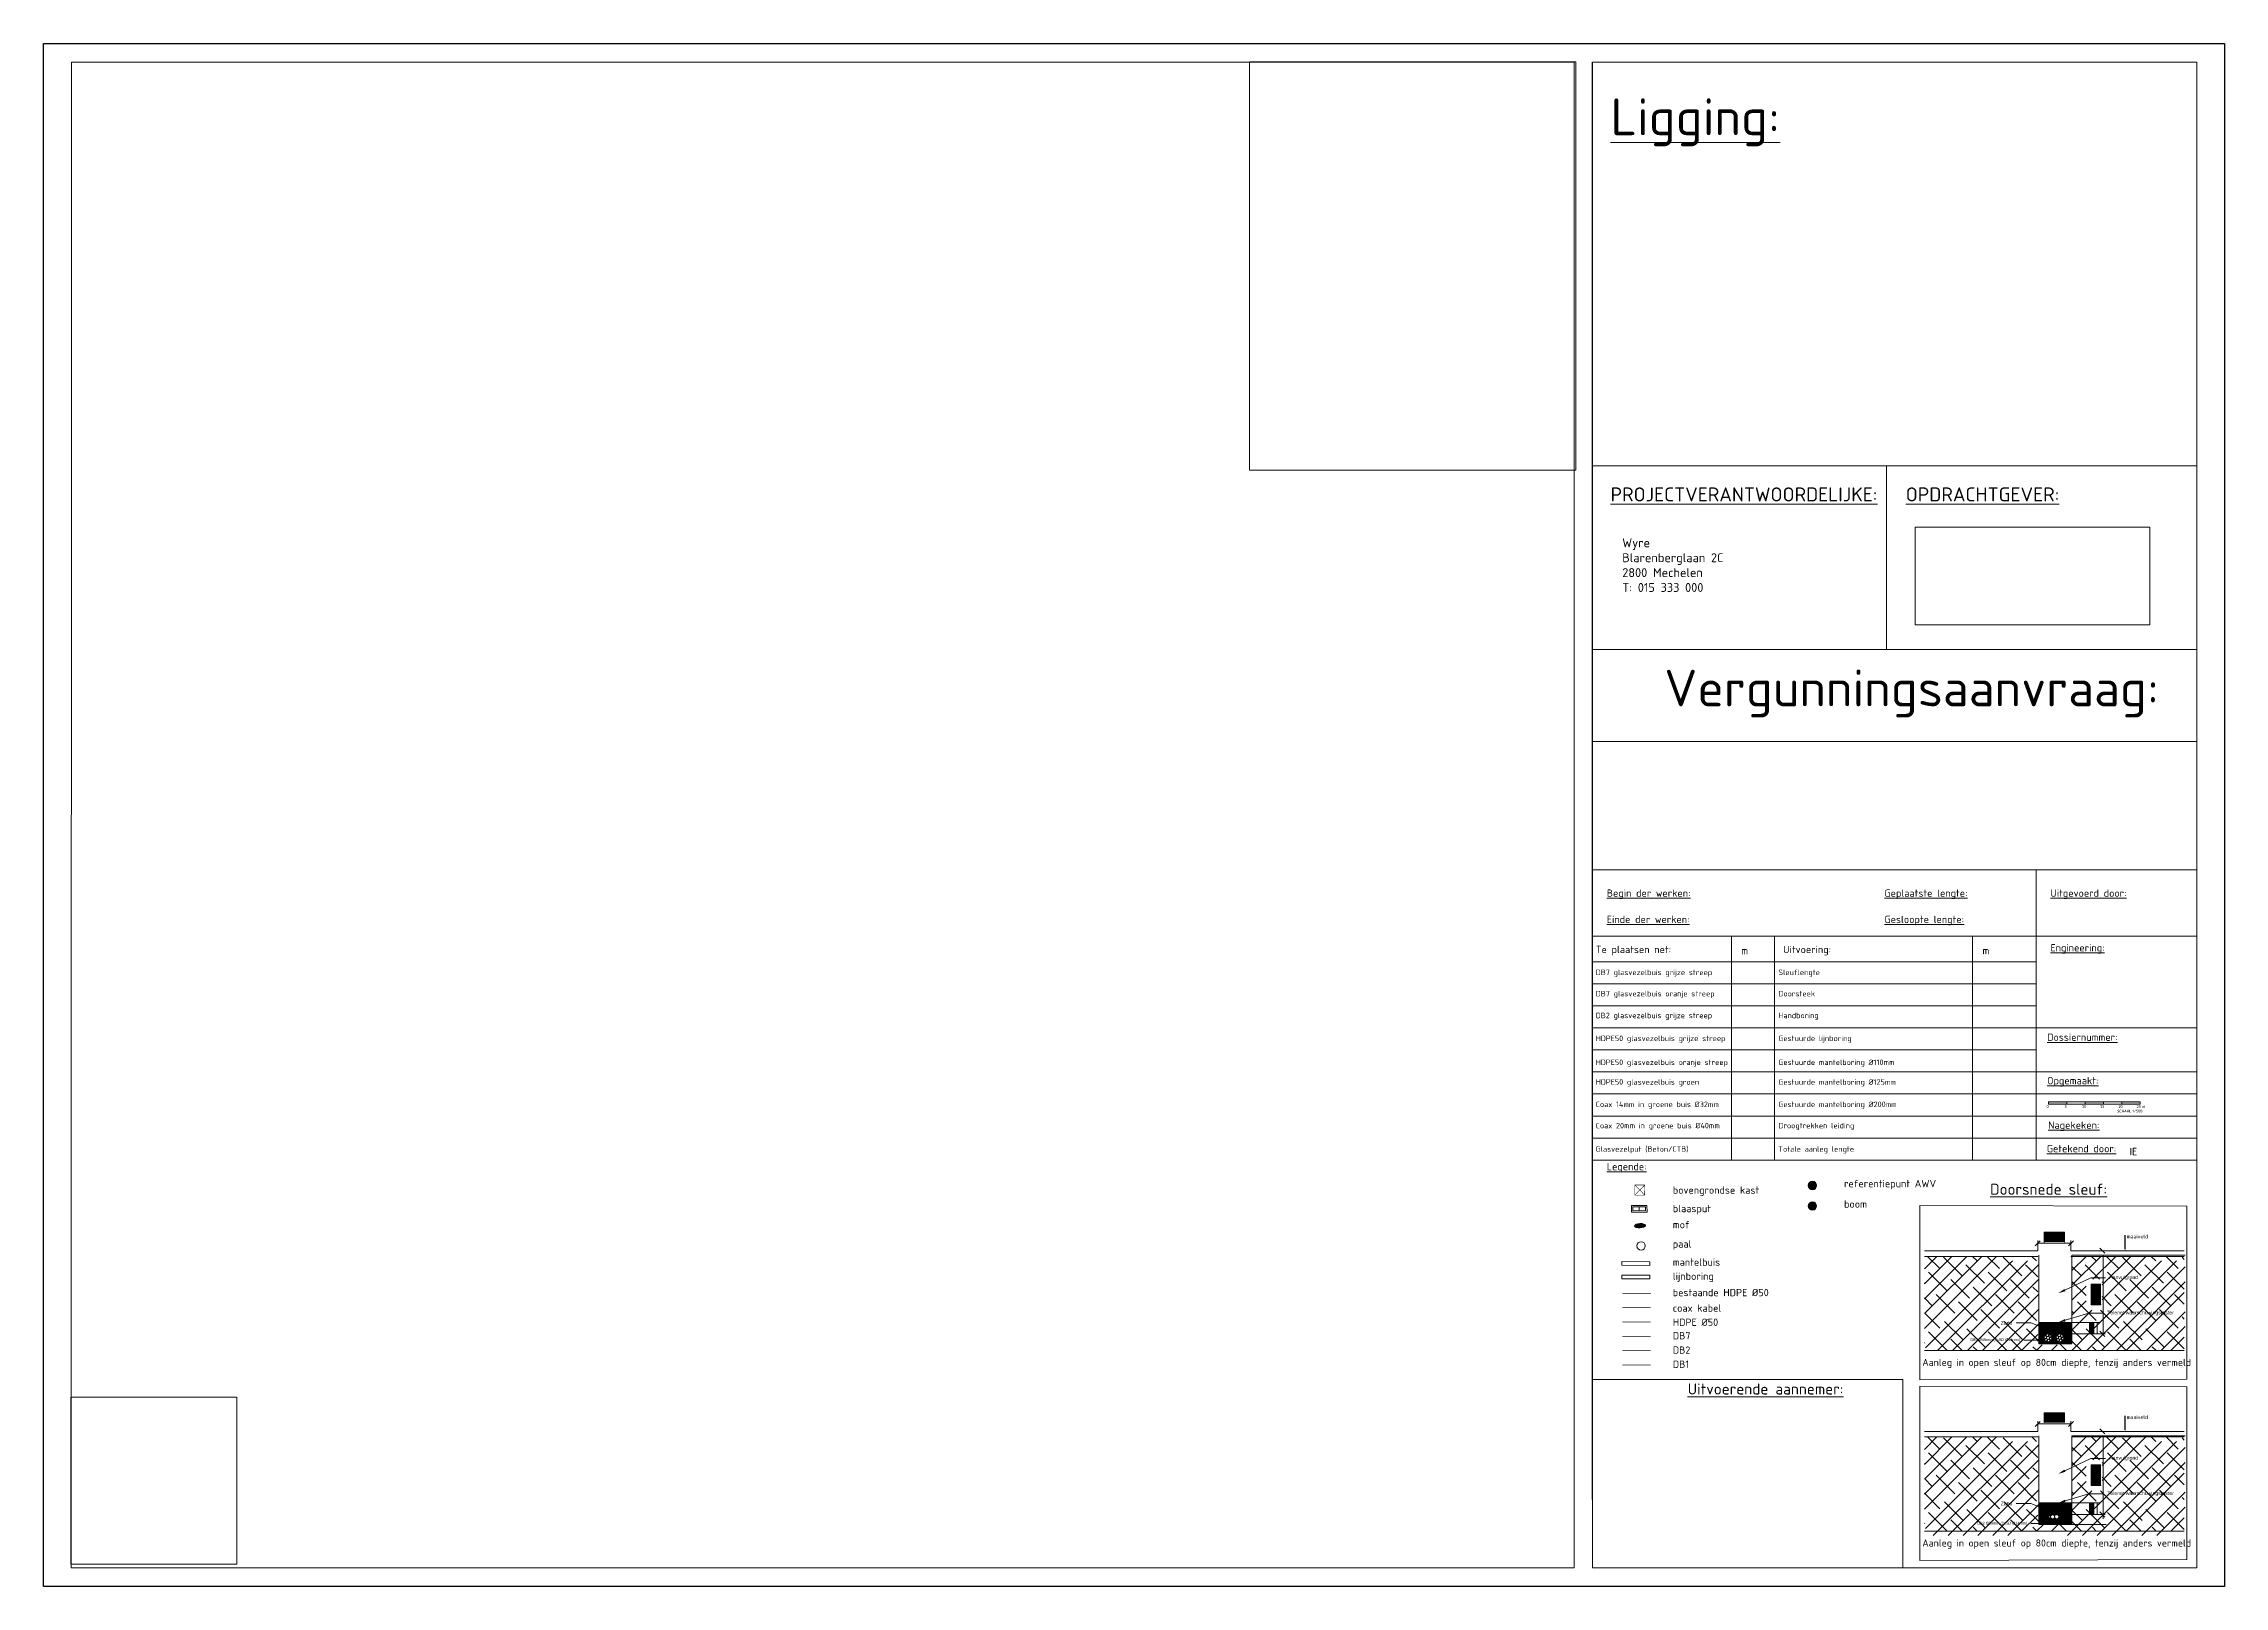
# Model space of a CAD drawing. Extents: x 30 to 267, y 21 to 189.
# Drawn here: x 265.3544 to 265.7074, y 92.4473 to 92.6968 of the extents above; entities that cross this region are included whole.
import ezdxf
from ezdxf import colors
from ezdxf.entities.mleader import LeaderData, LeaderLine
from ezdxf.enums import TextEntityAlignment as Align
from ezdxf.math import Vec2, Vec3

# ---------------------------------------------------------------- set-up
doc = ezdxf.new("R2010")
doc.units = 0
doc.header["$LTSCALE"] = 0.1
doc.header["$XCLIPFRAME"] = 2
for name, pattern in [('DASH', [9.502999999999998, 7.309999999999999, -2.193]), ('DASHED', [19.049999999999997, 12.7, -6.349999999999999]), ('JIS_09_15', [18.9, 15, -0.9, 0.6, -0.9, 0.6, -0.9])]:
    doc.linetypes.add(name, pattern=pattern)
doc.layers.get('0').update_dxf_attribs({"color": 18, "true_color": 0x050505})
doc.layers.add('Layout A0_UND', color=7, linetype='Continuous', lineweight=18)
doc.layers.add('Layout Scale', color=7, linetype='Continuous', lineweight=18)
doc.layers.add('PDDucts BO', color=30, linetype='Continuous')
doc.styles.add('CofelyFabricom-networks', font='calibri.ttf')
doc.styles.add('Fabricom-ISO', font='isocpeur.ttf')
doc.styles.add('ISOCPEUR$001H0', font='isocpeur.ttf')
doc.styles.get("Standard").update_dxf_attribs({"font": 'arial.ttf'})
picture_1 = doc.add_image_def('image1.png', size_in_pixel=(2810, 1172))
picture_2 = doc.add_image_def('image2.png', size_in_pixel=(655, 820))
picture_3 = doc.add_image_def('image3.png', size_in_pixel=(374, 376))
pattern_1 = [(49.99999999999999, (0, 0), (0.9291418118796198, -0.0812893362484057), [0.097155, -1.068704999999999]), (355, (0, 0), (-0.1797414492673436, 0.9743899107190788), [0.077724, -0.8549669792669998]), (100.4514446999999, (0.0774282357, -0.00677409285), (0.7494003601608014, 0.8931005347521948), [0.08256904488, -0.9082602474599996]), (46.1842, (0, 0.2590799999999997), (1.382503108549862, -0.2144158724569084), [0.1457325, -1.603057499999999]), (96.63555760999992, (0.1152084899999999, 0.24121215), (1.210761083662664, 1.261873235448379), [0.1238536180139999, -1.362391601615999]), (351.18415117, (0, 0.2590799999999997), (1.210761083731382, 1.261873235386215), [0.1165858320569999, -1.282444632791999]), (21, (0.1295399999999999, 0.19431), (0.7732333954725755, -0.5215525107541467), [0.097155, -1.068704999999999]), (326, (0.1295399999999999, 0.19431), (0.3151903445729999, 0.9393586272238279), [0.077724, -0.8549639999999993]), (71.45144499999999, (0.1939761162599999, 0.1508472905099998), (1.088423738321451, 0.4178061213181166), [0.08256904488, -0.9082586817599995]), (37.50000000000002, (0, 0), (0.0157518765780183, 0.4312306982530806), [0, -0.8446007999999997, 0, -0.8679179999999997, 0, -0.8582024999999998]), (7.500000000000002, (0, 0), (0.3407802788025593, 0.5109209315724095), [0, -0.4948427999999997, 0, -0.8251697999999992, 0, -0.3270884999999998]), (327.5, (-0.2888741999999999, 0), (0.6915120353510438, -0.0292165943626346), [0, -0.3238499999999998, 0, -1.010411999999999, 0, -1.340738999999999]), (317.5, (-0.4184141999999999, 0), (0.7554588250686918, 0.1296751042699984), [0, -0.4210049999999998, 0, -0.6710171999999998, 0, -0.9521189999999997])]

# ---------------------------------------------------------------- blocks, each defined once
blk = doc.blocks.new('putje')
at = {"color": 1, "lineweight": 5, "ltscale": 0.3}
blk.add_line((1.088219714496517, 0.732186952023767), (1.088219714496517, 0.2000000000116415), dxfattribs=at)
for points in [[(0, 0.9321869520354084), (2.176439429022138, 0.9321869520354084), (2.176439429022138, 0), (0, 0)], [(0.2000000000116415, 0.732186952023767), (1.976439429010497, 0.732186952023767), (1.976439429010497, 0.2000000000116415), (0.2000000000116415, 0.2000000000116415)]]:
    blk.add_lwpolyline(points, close=True, dxfattribs=at)
blk = doc.blocks.new('BYON_LAYOUT_A0_SYN1_10')
at = {"lineweight": 5, "ltscale": 0.3, "true_color": 0x000000}
h = blk.add_hatch(color=18, dxfattribs=at)
h.dxf.hatch_style = 1
h.paths.add_polyline_path([(961.2540120896706, 218.2547377692991, 1), (965.8469362864959, 218.2547377692991, 1)])
at = {"lineweight": 5, "ltscale": 0.3, "true_color": 0x139b48}
h = blk.add_hatch(color=114, dxfattribs=at)
h.dxf.hatch_style = 1
h.paths.add_polyline_path([(965.8469362864959, 207.1103810845125, 1), (961.2540120896706, 207.1103810845125, 1)])
at = {"lineweight": 5, "ltscale": 0.3}
h = blk.add_hatch(color=1, dxfattribs=at)
h.dxf.hatch_style = 1
edge = h.paths.add_edge_path()
edge.add_ellipse((869.6852458508351, 196.3804745301875), major_axis=(2.968140387670431, 0.1138909366964164), ratio=0.3954798108012664, start_angle=0, end_angle=360)
at = {"true_color": 0xffffff}
h = blk.add_hatch(color=7, dxfattribs=at)
h.paths.add_polyline_path([(1089.737956645933, 192.8639797813912), (1089.737956645933, 187.4838508163969), (1100.971192946471, 192.8639797813912)])
h.paths.add_polyline_path([(1089.737956645933, 187.4838508163969), (1100.971192946471, 192.8639797813912), (1100.971192946471, 187.4838508163969)])
h = blk.add_hatch(color=7, dxfattribs=at)
h.paths.add_polyline_path([(1115.397033248214, 153.3111635442346), (1120.777162213208, 153.3111635442346), (1115.397033248214, 164.5443998447723)])
h.paths.add_polyline_path([(1120.777162213208, 153.3111635442346), (1115.397033248214, 164.5443998447723), (1120.777162213208, 164.5443998447723)])
at = {"lineweight": 5, "ltscale": 0.3, "true_color": 0x000000}
h = blk.add_hatch(dxfattribs=at)
h.set_pattern_fill('AR-CONC', color=18, scale=0.0051)
h.set_pattern_definition(pattern_1)
h.paths.add_polyline_path([(1086.869242832521, 143.7466235214333), (1086.869242832521, 134.1284873947784), (1089.850250772786, 134.42283704954, -0.0981374662994852), (1089.681610711443, 135.2737653523039, -1), (1094.143886405254, 135.2737653523039, -0.8212656077928203), (1089.850250772786, 134.42283704954), (1086.869242832521, 134.1284873947784), (1086.869242832521, 132.1127164536109), (1104.960665506019, 132.1127164536109), (1104.960665506019, 143.7466235214333)])
h.paths.add_polyline_path([(1100.667232131524, 135.2737653523039, -1), (1096.204956437713, 135.2737653523039, -1)], flags=16)
h.paths.add_polyline_path([(1098.77078319301, 136.7253978047888, -0.0707385178279653), (1098.799768208176, 136.5237291497481, -0.8769764629927826), (1100.222415645495, 136.3364340614389, -0.3566832618510573), (1099.700431648796, 135.5837963945321, -0.4931454260313617), (1100.611379388845, 134.8848016089537, -0.7484509049005544), (1099.336757725239, 134.3338325970881, -0.1989123673796369), (1099.54871067971, 133.8221328998191, -1), (1098.10140537623, 133.8221328998191, -0.0707385178281764), (1098.072420361062, 134.0238015548602, -0.8769764629928593), (1096.649772923744, 134.2110966431693, -0.3566832618512811), (1097.171756920444, 134.9637343100758, -0.4931454260309484), (1096.260809180395, 135.6627290956544, -0.7484509048999759), (1097.535430844001, 136.2136981075197, -0.1989123673796369), (1097.323477889529, 136.7253978047888, -1)], flags=0)
at = {"true_color": 0xffffff}
h = blk.add_hatch(color=7, dxfattribs=at)
h.paths.add_polyline_path([(1114.309837233196, 137.6716386106767), (1117.139411513429, 137.6716386106767), (1114.309837233196, 143.5795409540214)])
h.paths.add_polyline_path([(1117.139411513429, 137.6716386106767), (1114.309837233196, 143.5795409540214), (1117.139411513429, 143.5795409540214)])
h = blk.add_hatch(color=7, dxfattribs=at)
h.paths.add_polyline_path([(1089.737956645933, 94.5230216781427), (1089.737956645933, 89.1428927131484), (1100.971192946471, 94.5230216781427)])
h.paths.add_polyline_path([(1089.737956645933, 89.1428927131484), (1100.971192946471, 94.5230216781427), (1100.971192946471, 89.1428927131484)])
h = blk.add_hatch(color=7, dxfattribs=at)
h.paths.add_polyline_path([(1115.397033248214, 54.97020544098597), (1120.777162213208, 54.97020544098597), (1115.397033248214, 66.20344174152382)])
h.paths.add_polyline_path([(1120.777162213208, 54.97020544098597), (1115.397033248214, 66.20344174152382), (1120.777162213208, 66.20344174152382)])
at = {"lineweight": 5, "ltscale": 0.3, "true_color": 0x000000}
h = blk.add_hatch(dxfattribs=at)
h.set_pattern_fill('AR-CONC', color=18, scale=0.0051)
h.set_pattern_definition(pattern_1)
h.paths.add_polyline_path([(1104.960665506019, 45.40566541818489), (1086.869242832521, 45.40566541818489), (1086.869242832521, 33.77175835036233), (1104.960665506019, 33.77175835036233)])
edge = h.paths.add_edge_path(flags=16)
edge.add_ellipse((1095.410539425727, 37.84549497575626), major_axis=(-3.047100780263614, 0), ratio=0.4354024522242779, start_angle=0, end_angle=360)
edge.add_line((1095.691690415842, 39.16655059471283), (1104.400286132949, 39.18455232391449))
edge.add_line((1104.400286132948, 39.18455232391448), (1095.354574796201, 39.18455232391448))
h.paths.add_polyline_path([(1097.828696290944, 37.87361641956521, -1.003006980682389), (1095.53687626948, 37.86584778339988, -1.003385283029432), (1093.251940016356, 37.85812567615149, -1.003006980682388), (1095.543760037821, 37.86589431231682, -1.003385283029381)], flags=0)
at = {"true_color": 0xffffff}
h = blk.add_hatch(color=7, dxfattribs=at)
h.paths.add_polyline_path([(1114.309837233196, 39.33068050742831), (1117.139411513429, 39.33068050742831), (1114.309837233196, 45.23858285077305)])
h.paths.add_polyline_path([(1117.139411513429, 39.33068050742831), (1114.309837233196, 45.23858285077305), (1117.139411513429, 45.23858285077305)])
at = {"layer": 'Layout Scale'}
h = blk.add_hatch(color=256, dxfattribs=at)
h.paths.add_polyline_path([(1102.166385990805, 263.8771360758355), (1092.166385990804, 263.8771360758355), (1092.166385990804, 262.6271360758356), (1102.166385990805, 262.6271360758356)])
h.paths.add_polyline_path([(1122.166385990806, 263.8771360758355), (1112.166385990805, 263.8771360758355), (1112.166385990805, 262.6271360758356), (1122.166385990806, 262.6271360758356)])
h.paths.add_polyline_path([(1142.166385990803, 262.6271360758356), (1142.166385990803, 263.8771360758355), (1132.166385990806, 263.8771360758355), (1132.166385990806, 262.6271360758356)])
at = {"color": 18, "true_color": 0x000000}
blk.add_line((843.8544889052804, 47.23645796527547), (843.8544889052806, 829.9999999999993), dxfattribs=at)
at = {"color": 18, "lineweight": 5, "ltscale": 0.3, "true_color": 0x000000}
for p, q in [((1172.999999999996, 829.9999999999993), (843.8544889052806, 829.9999999999993)), ((843.8544889052804, 610.090956948782), (1172.999999999996, 610.090956948782)), ((1003.854488905281, 510.0909569487811), (1003.854488905281, 610.090956948782)), ((843.8544889052804, 510.0909569487811), (1172.999999999996, 510.0909569487812)), ((843.8544889052804, 460.0909569487812), (1172.999999999996, 460.0909569487814)), ((843.8544889052804, 390.0909569487816), (1172.999999999996, 390.0909569487818)), ((1085.511100520176, 390.0909569487818), (1085.511100520176, 232.0909569487817)), ((843.8544889052804, 354.0910408125164), (1172.999999999996, 354.0910408125165)), ((919.468687184592, 354.0910408125164), (919.468687184592, 232.0909569487817)), ((942.9611718971461, 354.0910408125164), (942.9611718971461, 232.0909569487817)), ((1050.853749087419, 354.0910408125164), (1050.853749087419, 232.0909569487817)), ((843.8544889052804, 340.0909569487811), (1085.511100520176, 340.0909569487812)), ((843.8544889052804, 328.0909569487816), (1085.511100520176, 328.0909569487817)), ((843.8544889052804, 316.0909569487817), (1085.511100520176, 316.0909569487817)), ((843.8544889052804, 304.0909569487815), (1172.999999999996, 304.0909569487816)), ((843.8544889052804, 292.0909569487812), (1085.511100520176, 292.0909569487812)), ((843.8544889052804, 280.0909569487816), (1085.511100520176, 280.0909569487817)), ((1085.507250879823, 280.0909569487817), (1172.999999999996, 280.0909569487818)), ((843.8544889052804, 268.0909569487816), (1085.511100520176, 268.0909569487817)), ((1085.50340123947, 268.0909569487817), (1172.999999999996, 268.0909569487818)), ((843.8544889052804, 256.0909569487817), (1085.511100520176, 256.0909569487817)), ((1085.499551599117, 256.0909569487817), (1172.999999999996, 256.0909569487817)), ((843.8544889052804, 244.0909569487819), (1172.999999999996, 244.090956948782)), ((843.8544889052804, 232.0909569487816), (1172.999999999996, 232.0909569487817)), ((1086.869242832521, 143.7466235214333), (1119.9710095203, 143.7466235214333)), ((1118.7210095203, 137.8255104271632), (1118.7210095203, 143.4466235214333)), ((1105.585665506019, 137.5255104271632), (1119.9710095203, 137.5255104271632)), ((843.8544889052806, 112.6529083984451), (1012.899270550849, 112.6529083984451)), ((1105.585665506019, 81.95642985003757), (1133.674254587977, 81.95642985003757)), ((1086.869242832521, 45.40566541818489), (1119.9710095203, 45.40566541818489)), ((1105.585665506019, 39.18455232391479), (1119.9710095203, 39.18455232391479)), ((1118.7210095203, 39.4845523239148), (1118.7210095203, 45.1056654181849))]:
    blk.add_line(p, q, dxfattribs=at)
at = {"color": 18, "linetype": 'Continuous', "true_color": 0x000000}
for p, q in [((1133.970891581927, 183.5353946579138), (1133.970891581927, 191.1928265637638)), ((1133.970891581927, 85.19443655466544), (1133.970891581927, 92.85186846051543))]:
    blk.add_line(p, q, dxfattribs=at)
at = {"color": 18, "linetype": 'Continuous', "lineweight": 15, "true_color": 0x000000}
for p, q in [((1024.585186102814, 182.6949448145885), (1086.308863459451, 182.6949448145885)), ((1024.585186102814, 179.679707702339), (1086.308863459451, 179.679707702339)), ((1166.064841193269, 182.6949448145885), (1104.400286132948, 182.6949448145885)), ((1166.064841193269, 179.679707702339), (1104.400286132948, 179.679707702339)), ((1024.585186102814, 84.35398671134008), (1086.308863459451, 84.35398671134008)), ((1166.064841193269, 84.35398671134008), (1104.400286132948, 84.35398671134008)), ((1024.585186102814, 81.33874959909053), (1086.308863459451, 81.33874959909053)), ((1166.064841193269, 81.33874959909053), (1104.960665506019, 81.33874959909053))]:
    blk.add_line(p, q, dxfattribs=at)
at = {"color": 18, "linetype": 'Continuous', "lineweight": -2, "true_color": 0x000000}
for p, q in [((1024.585186102814, 172.8806436256978), (1031.443372475774, 179.679707702339)), ((1024.585186102814, 164.7808890300469), (1039.543127071425, 179.679707702339)), ((1024.585186102814, 156.6220121380773), (1047.642881667076, 179.679707702339)), ((1024.585186102814, 148.5222575424264), (1055.801758559044, 179.679707702339)), ((1024.585186102814, 140.4225029467756), (1063.901513154696, 179.679707702339)), ((1032.92142988374, 173.1171328109722), (1026.358854992373, 179.679707702339)), ((1045.100622925376, 169.0376943649875), (1034.990710254892, 179.20672933179)), ((1053.259499817343, 177.196571256957), (1050.717241075645, 179.679707702339)), ((1065.43869285898, 173.1171328109722), (1058.816995671294, 179.679707702339)), ((1077.617885900616, 169.0376943649875), (1067.448850933812, 179.20672933179)), ((1085.717640496265, 177.196571256957), (1083.175381754564, 179.679707702339)), ((1104.400286132948, 179.5614631097018), (1104.518530725586, 179.679707702339)), ((1104.960665506019, 172.0220878871215), (1112.618285321238, 179.679707702339)), ((1104.960665506019, 163.9203102612429), (1120.777162213208, 179.679707702339)), ((1118.234903471508, 177.196571256957), (1115.692644729805, 179.679707702339)), ((1116.402112285629, 167.2640254754288), (1128.876916808857, 179.679707702339)), ((1121.427507472714, 164.1305437705421), (1136.976671404509, 179.679707702339)), ((1121.427507472714, 155.9716668785725), (1145.13554829648, 179.679707702339)), ((1130.414096513144, 173.1171328109722), (1123.792399325458, 179.679707702339)), ((1142.593289554779, 169.0376943649875), (1132.424254587977, 179.20672933179)), ((1150.693044150431, 177.196571256957), (1148.15078540873, 179.679707702339)), ((1162.872237192064, 173.1171328109722), (1156.309662300699, 179.679707702339)), ((1166.064841193269, 178.0242834054177), (1164.941517563218, 179.20672933179)), ((1025.145565475884, 129.8660691935036), (1072.561647123417, 177.2821508410364)), ((1037.000868329725, 160.9379397693366), (1026.831833362921, 171.1069747361392)), ((1031.802693020295, 128.420676794096), (1080.720524015385, 177.2821508410364)), ((1049.18006137136, 156.8585013233518), (1039.011026404558, 167.0275362901544)), ((1039.902557036195, 128.420676794096), (1086.869242832521, 175.3311150625219)), ((1057.27981596701, 165.0173782153213), (1047.169903296527, 175.1272908858053)), ((1048.058559159747, 128.420676794096), (1086.869242832521, 167.231360466871)), ((1069.459009008647, 160.9379397693366), (1059.349096338163, 171.1069747361392)), ((1081.6973243466, 156.8585013233518), (1071.528289379797, 167.0275362901544)), ((1086.308863459451, 168.5055936981199), (1079.628043975448, 175.1272908858053)), ((1104.877851270109, 128.420676794096), (1153.795682265198, 177.2821508410364)), ((1110.076026579536, 169.0376943649875), (1104.960665506019, 174.2063404496869)), ((1120.008572361067, 167.2640254754288), (1112.14530695069, 175.1272908858053)), ((1113.033962813908, 128.420676794096), (1161.89543686085, 177.2821508410364)), ((1121.133717409559, 128.420676794096), (1166.625220566338, 173.912179950875)), ((1134.434412662808, 160.9379397693366), (1124.324499992323, 171.1069747361392)), ((1146.613605704446, 156.8585013233518), (1136.503693033961, 167.0275362901544)), ((1154.772482596415, 165.0173782153213), (1144.603447629613, 175.1272908858053)), ((1166.064841193269, 161.7656519177972), (1156.782640671248, 171.1069747361392)), ((1024.821675288087, 165.0173782153213), (1024.585186102814, 165.1947451042772)), ((1028.901113734073, 152.779062877367), (1024.585186102814, 157.0949905086263)), ((1041.080306775709, 148.7587467277009), (1030.911271808906, 158.9277816945036)), ((1053.259499817343, 144.6793082817162), (1043.09046485054, 154.8483432485187)), ((1061.359254412995, 152.779062877367), (1051.190219446193, 162.9480978441696)), ((1056.162602765882, 128.4206767940959), (1086.869242832521, 159.0724835749014)), ((1073.538447454632, 148.7587467277009), (1063.369412487829, 158.9277816945036)), ((1085.717640496265, 144.6793082817162), (1075.607727825783, 154.8483432485187)), ((1086.308863459451, 160.3467168061504), (1083.707482421435, 162.9480978441696)), ((1112.677407617558, 158.3365587313172), (1104.960665506019, 166.0533008428535)), ((1104.960665506019, 155.7674591093086), (1112.677407617558, 163.5393208073559)), ((1104.960665506019, 147.6677045136578), (1112.677407617558, 155.4395662117049)), ((1118.234903471508, 144.6793082817162), (1108.065868504705, 154.8483432485187)), ((1122.255219621175, 165.0173782153213), (1121.427507472714, 165.845090363782)), ((1126.334658067159, 152.779062877367), (1121.427507472714, 157.7453357681311)), ((1138.513851108793, 148.7587467277009), (1128.344816141991, 158.9277816945036)), ((1129.233472005213, 128.420676794096), (1166.625220566338, 165.8124253552242)), ((1134.434412662808, 128.420676794096), (1166.064841193269, 160.0511053245573)), ((1150.693044150431, 144.6793082817162), (1140.524009183628, 154.8483432485187)), ((1158.851921042398, 152.779062877367), (1148.682886075595, 162.9480978441696)), ((1166.064841193269, 153.6658973221462), (1160.862079117233, 158.9277816945036)), ((1032.92142988374, 140.5998698357314), (1024.585186102814, 148.9952359129754)), ((1045.661002298444, 134.1819968247626), (1035.551089627961, 144.2919094952466)), ((1065.43869285898, 140.5998698357314), (1055.269657892178, 150.768904802534)), ((1064.263749765413, 128.4206767940959), (1086.869242832521, 150.9727289792505)), ((1078.178265273684, 134.1819968247626), (1068.009230306881, 144.2919094952466)), ((1072.416945243019, 128.420676794096), (1086.869242832521, 142.8729743835999)), ((1104.400286132948, 139.0035678351287), (1115.810889322444, 150.4141710246223)), ((1106.05571042987, 148.7587467277009), (1104.960665506019, 149.8537916515522)), ((1130.414096513144, 140.5998698357314), (1120.599795324253, 150.4141710246223)), ((1143.153668927848, 134.1819968247626), (1132.984633961046, 144.2919094952466)), ((1145.492103492831, 128.420676794096), (1166.625220566338, 149.5537938676038)), ((1162.872237192064, 140.5998698357314), (1152.703202225261, 150.768904802534)), ((1166.064841193269, 145.5661427264953), (1164.941517563218, 146.6894663565493)), ((1024.821675288087, 132.5001152400805), (1024.585186102814, 132.7366044253551)), ((1037.000868329725, 128.420676794096), (1026.831833362921, 138.5897117608982)), ((1045.159745221694, 128.420676794096), (1039.011026404558, 134.5102733149137)), ((1057.840195340079, 130.1025583787778), (1047.730282669596, 140.2715933455804)), ((1069.459009008647, 128.420676794096), (1059.349096338163, 138.5897117608982)), ((1077.617885900616, 128.420676794096), (1071.528289379797, 134.5102733149137)), ((1077.558763604298, 128.420676794096), (1086.308863459451, 137.1116543529328)), ((1086.869242832521, 133.5907738615764), (1080.188423348519, 140.2715933455804)), ((1085.717640496265, 128.420676794096), (1088.732877608515, 131.4654750545049)), ((1093.817395091918, 128.420676794096), (1096.862193352327, 131.4654750545049)), ((1101.976271983888, 128.420676794096), (1098.320077369608, 132.112716453611)), ((1110.636405952606, 134.1819968247626), (1104.960665506019, 139.8577372713501)), ((1110.135148875856, 128.420676794096), (1104.960665506019, 133.5951601639324)), ((1122.815598994244, 130.1025583787778), (1112.70568632376, 140.2715933455804)), ((1134.434412662808, 128.420676794096), (1124.324499992323, 138.5897117608982)), ((1142.593289554779, 128.420676794096), (1136.503693033961, 134.5102733149137)), ((1155.332861969485, 130.1025583787778), (1145.16382700268, 140.2715933455804)), ((1153.641794343187, 128.420676794096), (1166.625220566338, 141.4540392719528)), ((1166.064841193269, 129.3075112388752), (1156.782640671248, 138.5897117608982)), ((1158.792798746081, 128.420676794096), (1166.064841193269, 135.692719241286)), ((1053.259499817343, 128.420676794096), (1051.190219446193, 130.4899571652477)), ((1085.776762792585, 128.420676794096), (1083.707482421435, 130.4899571652477)), ((1118.234903471508, 128.420676794096), (1116.165623100356, 130.4899571652477)), ((1150.752166446749, 128.420676794096), (1148.682886075595, 130.4899571652477)), ((1024.585186102814, 74.5396855224493), (1031.443372475774, 81.33874959909053)), ((1024.585186102814, 66.43993092679835), (1039.543127071425, 81.33874959909053)), ((1024.585186102814, 58.28105403482862), (1047.642881667076, 81.33874959909053)), ((1024.585186102814, 50.18129943917781), (1055.801758559044, 81.33874959909053)), ((1024.585186102814, 42.081544843527), (1063.901513154696, 81.33874959909053)), ((1025.145565475884, 31.52511109025477), (1072.561647123417, 78.9411927377879)), ((1032.92142988374, 74.77617470772367), (1026.358854992373, 81.33874959909053)), ((1037.000868329725, 62.59698166608796), (1026.831833362921, 72.76601663289068)), ((1029.402370810825, 27.68216182954456), (1080.720524015385, 78.9411927377879)), ((1045.100622925376, 70.69673626173898), (1034.990710254892, 80.86577122854139)), ((1037.502125406476, 27.68216182954456), (1086.869242832521, 76.9901569592734)), ((1057.27981596701, 66.67642011207278), (1047.169903296527, 76.78633278255677)), ((1053.259499817343, 78.85561315370853), (1050.717241075645, 81.33874959909053)), ((1065.43869285898, 74.77617470772367), (1058.816995671294, 81.33874959909053)), ((1069.459009008647, 62.59698166608796), (1059.349096338163, 72.76601663289068)), ((1077.617885900616, 70.69673626173898), (1067.448850933812, 80.86577122854139)), ((1086.308863459451, 70.16463559487136), (1079.628043975448, 76.78633278255677)), ((1085.717640496265, 78.85561315370853), (1083.175381754564, 81.33874959909053)), ((1102.477529060639, 27.68216182954456), (1153.795682265198, 78.9411927377879)), ((1104.960665506019, 73.68112978387293), (1112.618285321238, 81.33874959909053)), ((1104.960665506019, 65.57935215799435), (1120.777162213208, 81.33874959909053)), ((1110.076026579536, 70.69673626173898), (1104.960665506019, 75.8653823464384)), ((1110.636405952606, 27.68216182954456), (1161.89543686085, 78.9411927377879)), ((1120.008572361067, 68.9230673721803), (1112.14530695069, 76.78633278255677)), ((1118.234903471508, 78.85561315370853), (1115.692644729805, 81.33874959909053)), ((1116.402112285629, 68.9230673721803), (1128.876916808857, 81.33874959909053)), ((1118.736160548258, 27.68216182954456), (1166.625220566338, 75.5712218476265)), ((1121.427507472714, 65.78958566729358), (1136.976671404509, 81.33874959909053)), ((1121.427507472714, 57.63070877532393), (1145.13554829648, 81.33874959909053)), ((1130.414096513144, 74.77617470772367), (1123.792399325458, 81.33874959909053)), ((1134.434412662808, 62.59698166608796), (1124.324499992323, 72.76601663289068)), ((1142.593289554779, 70.69673626173898), (1132.424254587977, 80.86577122854139)), ((1154.772482596415, 66.67642011207278), (1144.603447629613, 76.78633278255677)), ((1150.693044150431, 78.85561315370853), (1148.15078540873, 81.33874959909053)), ((1162.872237192064, 74.77617470772367), (1156.309662300699, 81.33874959909053)), ((1166.064841193269, 63.42469381454861), (1156.782640671248, 72.76601663289068)), ((1166.064841193269, 79.68332530216918), (1164.941517563218, 80.86577122854139)), ((1024.821675288087, 66.67642011207278), (1024.585186102814, 66.8537870010287)), ((1041.080306775709, 50.41778862445226), (1030.911271808906, 60.58682359125495)), ((1049.18006137136, 58.51754322010314), (1039.011026404558, 68.68657818690588)), ((1045.661002298444, 27.68216182954456), (1086.869242832521, 68.89040236362246)), ((1061.359254412995, 54.43810477411834), (1051.190219446193, 64.60713974092111)), ((1053.760756894094, 27.68216182954456), (1086.869242832521, 60.73152547165277)), ((1073.538447454632, 50.41778862445226), (1063.369412487829, 60.58682359125495)), ((1081.6973243466, 58.51754322010314), (1071.528289379797, 68.68657818690588)), ((1086.308863459451, 62.00575870290179), (1083.707482421435, 64.60713974092111)), ((1112.677407617558, 59.99560062806857), (1104.960665506019, 67.712342739605)), ((1104.960665506019, 57.42650100605999), (1112.677407617558, 65.19836270410735)), ((1122.255219621175, 66.67642011207278), (1121.427507472714, 67.50413226053342)), ((1126.334658067159, 54.43810477411834), (1121.427507472714, 59.40437766488246)), ((1126.83591514391, 27.68216182954456), (1166.625220566338, 67.4714672519757)), ((1138.513851108793, 50.41778862445226), (1128.344816141991, 60.58682359125495)), ((1134.434412662808, 30.07971869084716), (1166.064841193269, 61.71014722130864)), ((1146.613605704446, 58.51754322010314), (1136.503693033961, 68.68657818690588)), ((1158.851921042398, 54.43810477411834), (1148.682886075595, 64.60713974092111)), ((1166.064841193269, 55.3249392188976), (1160.862079117233, 60.58682359125495)), ((1028.901113734073, 54.43810477411834), (1024.585186102814, 58.75403240537768)), ((1032.92142988374, 42.25891173248282), (1024.585186102814, 50.65427780972679)), ((1053.259499817343, 46.33835017846754), (1043.09046485054, 56.5073851452701)), ((1065.43869285898, 42.25891173248282), (1055.269657892178, 52.42794669928531)), ((1061.860511489746, 27.68216182954456), (1086.869242832521, 52.63177087600188)), ((1085.717640496265, 46.33835017846754), (1075.607727825783, 56.5073851452701)), ((1104.960665506019, 49.32674641040915), (1112.677407617558, 57.09860810845627)), ((1104.960665506019, 41.22298910495069), (1115.810889322444, 52.07321292137361)), ((1106.05571042987, 50.41778862445226), (1104.960665506019, 51.51283354830329)), ((1118.234903471508, 46.33835017846754), (1108.065868504705, 56.5073851452701)), ((1130.414096513144, 42.25891173248282), (1120.599795324253, 52.07321292137361)), ((1150.693044150431, 46.33835017846754), (1140.524009183628, 56.5073851452701)), ((1143.09454663153, 27.68216182954456), (1166.625220566338, 51.21283576435512)), ((1162.872237192064, 42.25891173248282), (1152.703202225261, 52.42794669928531)), ((1166.064841193269, 47.22518462324677), (1164.941517563218, 48.34850825330072)), ((1037.000868329725, 30.07971869084716), (1026.831833362921, 40.24875365764962)), ((1045.661002298444, 35.84103872151402), (1035.551089627961, 45.95095139199804)), ((1045.159745221694, 30.07971869084716), (1039.011026404558, 36.16931521166498)), ((1057.840195340079, 31.7616002755293), (1047.730282669596, 41.93063524233178)), ((1069.459009008647, 30.07971869084716), (1059.349096338163, 40.24875365764962)), ((1078.178265273684, 35.84103872151402), (1068.009230306881, 45.95095139199804)), ((1070.019388381717, 27.68216182954456), (1086.869242832521, 44.53201628035104)), ((1077.617885900616, 30.07971869084716), (1071.528289379797, 36.16931521166498)), ((1077.558763604298, 30.07971869084716), (1086.308863459451, 38.77069624968415)), ((1086.869242832521, 35.24981575832781), (1080.188423348519, 41.93063524233178)), ((1110.636405952606, 35.84103872151402), (1104.960665506019, 41.51677916810154)), ((1122.815598994244, 31.7616002755293), (1112.70568632376, 41.93063524233178)), ((1134.434412662808, 30.07971869084716), (1124.324499992323, 40.24875365764962)), ((1143.153668927848, 35.84103872151402), (1132.984633961046, 45.95095139199804)), ((1142.593289554779, 30.07971869084716), (1136.503693033961, 36.16931521166498)), ((1155.332861969485, 31.7616002755293), (1145.16382700268, 41.93063524233178)), ((1151.2534235235, 27.68216182954456), (1166.625220566338, 43.11308116870423)), ((1166.064841193269, 30.96655313562644), (1156.782640671248, 40.24875365764962)), ((1158.792798746081, 30.07971869084716), (1166.064841193269, 37.35176113803737)), ((1024.821675288087, 34.15915713683193), (1024.585186102814, 34.39564632210641)), ((1053.259499817343, 30.07971869084716), (1051.190219446193, 32.14899906199883)), ((1085.776762792585, 30.07971869084716), (1083.707482421435, 32.14899906199883)), ((1085.717640496265, 30.07971869084716), (1089.373835110542, 33.77175835036233)), ((1089.797078942251, 34.15915713683193), (1089.777179242515, 34.17905683656801)), ((1093.817395091918, 30.07971869084716), (1097.509434751433, 33.77175835036231)), ((1101.976271983888, 30.07971869084716), (1098.320077369609, 33.77175835036233)), ((1110.135148875856, 30.07971869084716), (1104.960665506019, 35.25420206068383)), ((1118.234903471508, 30.07971869084716), (1116.165623100356, 32.14899906199883)), ((1150.752166446749, 30.07971869084716), (1148.682886075595, 32.14899906199883))]:
    blk.add_line(p, q, dxfattribs=at)
at = {"color": 18, "linetype": 'Continuous', "lineweight": 20, "true_color": 0x000000}
for p, q in [((1087.668676274782, 188.1933183722202), (1084.949050644123, 185.4736927415637)), ((1086.308863459451, 182.6949448145885), (1086.308863459451, 188.3115629648575)), ((1086.308863459451, 186.8335055568918), (1104.400286132948, 186.8335055568918)), ((1103.040473317621, 185.4736927415637), (1105.760098948279, 188.1933183722202)), ((1104.400286132948, 182.6949448145885), (1104.400286132948, 188.3115629648575)), ((1104.400286132948, 182.6949448145885), (1122.964687176997, 182.6949448145885)), ((1122.84644258436, 181.3351319992604), (1120.126816953704, 184.1138799262355)), ((1122.047009142101, 137.5255104271631), (1122.047009142101, 180.297387953286)), ((1104.400286132948, 137.5255104271631), (1122.964687176997, 137.5255104271631)), ((1120.126816953704, 138.8853232424914), (1122.84644258436, 136.1065753155166)), ((1024.585186102814, 128.420676794096), (1166.064841193269, 128.420676794096)), ((1087.668676274782, 89.85236026897172), (1084.949050644123, 87.13273463831518)), ((1086.308863459451, 84.35398671134008), (1086.308863459451, 89.97060486160905)), ((1086.308863459451, 88.49254745364345), (1104.400286132948, 88.49254745364345)), ((1103.040473317621, 87.13273463831518), (1105.760098948279, 89.85236026897172)), ((1104.400286132948, 84.35398671134008), (1104.400286132948, 89.97060486160905)), ((1104.400286132948, 84.35398671134008), (1122.964687176997, 84.35398671134008)), ((1122.84644258436, 82.99417389601189), (1120.126816953704, 85.77292182298696)), ((1122.047009142101, 36.78699546261196), (1122.047009142101, 81.95642985003752)), ((1095.354574796202, 39.18455232391448), (1104.400286132948, 39.18455232391448)), ((1104.400286132948, 39.18455232391448), (1122.964687176997, 39.18455232391448)), ((1104.400286132948, 39.18455232391473), (1122.964687176997, 39.18455232391473)), ((1120.126816953704, 40.54436513924279), (1122.84644258436, 37.76561721226774)), ((1024.585186102814, 30.07971869084716), (1166.064841193269, 30.07971869084716)), ((1104.960665506019, 33.77175835036252), (1123.525066550068, 33.77175835036252))]:
    blk.add_line(p, q, dxfattribs=at)
at = {"color": 18, "linetype": 'Continuous', "lineweight": 25, "true_color": 0x000000}
for p, q in [((1031.975473142641, 155.6760553969794), (1031.975473142641, 155.6760553969794)), ((1031.975473142641, 57.33509729373075), (1031.975473142641, 57.33509729373075))]:
    blk.add_line(p, q, dxfattribs=at)
at = {"ltscale": 0.2}
blk.add_lwpolyline([(-7e-16, 839.9999999999993), (1187.999999999998, 839.9999999999993), (1187.999999999998, 2.7e-15), (-7e-16, 2.7e-15)], close=True, dxfattribs=at)
at = {"color": 7, "linetype": 'Continuous', "lineweight": 20}
for points in [[(1022.009449693461, 112.4852670587386), (1167.627665526223, 112.9014697579079), (1167.627665526223, 206.9546753504623), (1022.009449693461, 207.3765526501231)], [(1022.009449693461, 14.1443089554899), (1167.627665526223, 14.56051165465922), (1167.627665526223, 108.6137172472138), (1022.009449693461, 109.0355945468744)]]:
    blk.add_lwpolyline(points, close=True, dxfattribs=at)
at = {"color": 7, "linetype": 'Continuous', "lineweight": -2, "true_color": 0xffffff}
for points in [[(1089.737956645933, 192.8639797813912), (1089.737956645933, 187.4838508163969), (1100.971192946471, 192.8639797813912)], [(1115.397033248214, 153.3111635442346), (1120.777162213208, 153.3111635442346), (1115.397033248214, 164.5443998447723)], [(1089.737956645933, 94.5230216781427), (1089.737956645933, 89.1428927131484), (1100.971192946471, 94.5230216781427)], [(1115.397033248214, 54.97020544098597), (1120.777162213208, 54.97020544098597), (1115.397033248214, 66.20344174152382)]]:
    blk.add_lwpolyline(points, close=True, dxfattribs=at)
for points in [[(1089.737956645933, 187.4838508163969), (1100.971192946471, 192.8639797813912), (1100.971192946471, 187.4838508163969)], [(1120.777162213208, 153.3111635442346), (1115.397033248214, 164.5443998447723), (1120.777162213208, 164.5443998447723)], [(1089.737956645933, 89.1428927131484), (1100.971192946471, 94.5230216781427), (1100.971192946471, 89.1428927131484)], [(1120.777162213208, 54.97020544098597), (1115.397033248214, 66.20344174152382), (1120.777162213208, 66.20344174152382)]]:
    blk.add_lwpolyline(points, dxfattribs=at)
at = {"color": 7, "linetype": 'Continuous', "lineweight": 15}
for points in [[(1086.869242832521, 180.297387953286), (1086.869242832521, 132.1127164536109), (1104.960665506019, 132.1127164536109), (1104.960665506019, 180.297387953286), (1166.625220566338, 180.297387953286)], [(1086.869242832521, 81.95642985003752), (1086.869242832521, 33.77175835036233), (1104.960665506019, 33.77175835036233), (1104.960665506019, 81.95642985003752), (1166.625220566338, 81.95642985003752)]]:
    blk.add_lwpolyline(points, dxfattribs=at)
at = {"color": 1, "lineweight": 5}
blk.add_lwpolyline([(875.0689813317701, 174.7786798348703), (859.691833241748, 174.8378546605875), (859.6903368109805, 176.8378038606207), (875.0674849010044, 176.7786290349034)], close=True, dxfattribs=at)
at = {"color": 1, "linetype": 'DASH', "lineweight": 5}
blk.add_lwpolyline([(875.0689813317701, 167.4055777417606), (859.691833241748, 167.4647525674779), (859.6903368109805, 169.464701767511), (875.0674849010044, 169.4055269417937)], close=True, dxfattribs=at)
at = {"color": 18, "lineweight": 5, "ltscale": 0.3, "true_color": 0x000000, "const_width": 0.1499999999999999}
for points in [[(1093.136335788344, 143.7466235214333), (1100.321648324385, 143.7466235214333)], [(1093.136335788344, 45.40566541818489), (1100.321648324385, 45.40566541818489)]]:
    blk.add_lwpolyline(points, dxfattribs=at)
at = {"color": 18, "lineweight": 5, "ltscale": 0.3, "true_color": 0x000000}
blk.add_lwpolyline([(1012.876146655659, 112.6529083984451), (1012.876146655659, 46.8149102962146), (1012.876146655659, 9.99999999999998)], dxfattribs=at)
for centre, radius in [((963.5504741880827, 218.2547377692991), 2.296462098412575), ((963.5504741880827, 207.1103810845125), 2.296462098412575), ((870.2513747187412, 185.3788738840983), 2.296462098412575), ((1091.912748558349, 135.2737653523039), 0.7791878490277077), ((1098.436094284618, 135.2737653523039), 0.7791878490277077)]:
    blk.add_circle(centre, radius, dxfattribs=at)
at = {"color": 32, "lineweight": 5, "ltscale": 0.3, "true_color": 0xcd6928}
for centre in [(1091.912748558349, 135.2737653523039), (1098.436094284618, 135.2737653523039)]:
    blk.add_circle(centre, 2.231137846905289, dxfattribs=at)
at = {"color": 30, "lineweight": 5, "ltscale": 0.3, "true_color": 0xf26722}
for centre in [(1090.461116105865, 135.6627290956544), (1096.984461832136, 135.6627290956544)]:
    blk.add_circle(centre, 0.7236526517401415, dxfattribs=at)
at = {"color": 215, "lineweight": 5, "ltscale": 0.3, "true_color": 0xa953a0}
for centre in [(1090.850079849214, 134.2110966431693), (1097.373425575484, 134.2110966431693)]:
    blk.add_circle(centre, 0.7236526517401412, dxfattribs=at)
at = {"color": 1, "lineweight": 5, "ltscale": 0.3}
for centre, radius in [((1091.523784814999, 136.7253978047888), 0.7236526517401415), ((1098.04713054127, 136.7253978047888), 0.7236526517401415), ((1094.394421191627, 37.85812567615149), 1.142481175271585)]:
    blk.add_circle(centre, radius, dxfattribs=at)
at = {"color": 2, "lineweight": 5, "ltscale": 0.3, "true_color": 0xf1eb1f}
for centre in [(1092.3017123017, 133.8221328998191), (1098.82505802797, 133.8221328998191)]:
    blk.add_circle(centre, 0.7236526517401412, dxfattribs=at)
at = {"color": 5, "lineweight": 5, "ltscale": 0.3}
for centre, radius in [((1092.975417267485, 136.3364340614389), 0.7236526517401414), ((1099.498762993754, 136.3364340614389), 0.7236526517401414), ((1096.686215115672, 37.87361641956521), 1.142481175271585)]:
    blk.add_circle(centre, radius, dxfattribs=at)
at = {"color": 3, "lineweight": 5, "ltscale": 0.3}
for centre in [(1093.364381010834, 134.8848016089537), (1099.887726737105, 134.8848016089537)]:
    blk.add_circle(centre, 0.7236526517401414, dxfattribs=at)
at = {"color": 18, "lineweight": 5, "ltscale": 0.3, "true_color": 0x000000}
for centre, major_axis, ratio in [((869.6852458508351, 196.3804745301875), (2.968140387670429, 0.1138909366964163), 0.3954798108012663), ((1095.410539425727, 37.84549497575626), (-3.047100780263613, 0), 0.4354024522242779)]:
    blk.add_ellipse(centre, major_axis=major_axis, ratio=ratio, dxfattribs=at)
at = {"color": 18, "linetype": 'Continuous', "lineweight": 5, "true_color": 0x000000}
for points in [[(1133.830816608039, 183.5353946579138), (1134.110966555814, 183.5353946579138), (1133.970891581927, 182.6949448145884)], [(1133.830816608039, 85.19443655466544), (1134.110966555814, 85.19443655466544), (1133.970891581927, 84.35398671134008)]]:
    blk.add_solid(points, dxfattribs=at)
at = {"color": 18, "lineweight": 5, "ltscale": 0.3, "true_color": 0x000000}
for points in [[(1118.6710095203, 143.4466235214333), (1118.7710095203, 143.4466235214333), (1118.7210095203, 143.7466235214333)], [(1118.6710095203, 137.8255104271632), (1118.7710095203, 137.8255104271632), (1118.7210095203, 137.5255104271632)], [(1132.374254587978, 81.65642985003755), (1132.474254587978, 81.65642985003755), (1132.424254587978, 81.95642985003757)], [(1118.6710095203, 45.1056654181849), (1118.7710095203, 45.1056654181849), (1118.7210095203, 45.40566541818489)], [(1118.6710095203, 39.4845523239148), (1118.7710095203, 39.4845523239148), (1118.7210095203, 39.18455232391479)], [(1132.374254587978, 34.07175835036234), (1132.474254587978, 34.07175835036234), (1132.424254587978, 33.77175835036235)]]:
    blk.add_solid(points, dxfattribs=at)
at = {"layer": 'Layout A0_UND'}
blk.add_line((843.8544889052804, 47.23645796527547), (843.8544889052804, 9.999999999999979), dxfattribs=at)
blk.add_lwpolyline([(843.8544889052806, 9.999999999999979), (1172.999999999996, 9.999999999999979), (1172.999999999996, 829.9999999999993)], dxfattribs=at)
at = {"layer": 'Layout Scale'}
for p, q in [((1092.166385990804, 263.8771360758355), (1142.166385990803, 263.8771360758355)), ((1092.166385990804, 263.8771360758355), (1092.166385990804, 262.6271360758356)), ((1092.166385990804, 262.6271360758356), (1142.166385990803, 262.6271360758356)), ((1102.166385990805, 263.8771360758355), (1102.166385990805, 262.6271360758356)), ((1112.166385990805, 263.8771360758355), (1112.166385990805, 262.6271360758356)), ((1122.166385990806, 263.8771360758355), (1122.166385990806, 262.6271360758356)), ((1132.166385990806, 263.8771360758355), (1132.166385990806, 262.6271360758356)), ((1142.166385990803, 263.8771360758355), (1142.166385990803, 262.6271360758356))]:
    blk.add_line(p, q, dxfattribs=at)
at = {"layer": 'PDDucts BO', "color": 18, "linetype": 'Continuous', "lineweight": 0, "true_color": 0x000000, "const_width": 0.2613829448832073}
blk.add_lwpolyline([(866.8657640985344, 218.5458680238784), (872.256280560566, 218.5055551075961), (872.2151917818901, 213.0112927597471), (866.8246753198582, 213.0516056760292)], close=True, dxfattribs=at)
for points in [[(872.2809329862988, 218.4384704711482), (866.8246753198582, 213.0516056760292)], [(872.1859979350623, 213.0564151231727), (866.8657640985344, 218.5458680238784)]]:
    blk.add_lwpolyline(points, dxfattribs=at)
at = {"layer": 'PDDucts BO', "color": 18, "linetype": 'DASHED', "true_color": 0x000000, "const_width": 0.3903546481318377}
blk.add_lwpolyline([(860.0409342712842, 159.5494098093046), (875.5531258342633, 159.5232614968698)], dxfattribs=at)
at = {"layer": 'PDDucts BO', "color": 32, "linetype": 'JIS_09_15', "ltscale": 2, "true_color": 0xcd6928, "const_width": 0.3903546481318377}
blk.add_lwpolyline([(860.0146140682198, 143.9352460674987), (875.5268056311969, 143.9090977550639)], dxfattribs=at)
at = {"layer": 'PDDucts BO', "color": 6, "linetype": 'JIS_09_15', "ltscale": 2, "const_width": 0.3903546481318377}
blk.add_lwpolyline([(860.0277741697521, 151.7423279384015), (875.5399657327297, 151.7161796259667)], dxfattribs=at)
at = {"layer": 'PDDucts BO', "color": 116, "linetype": 'JIS_09_15', "ltscale": 2, "true_color": 0x136734, "const_width": 0.3903546481318377}
blk.add_lwpolyline([(860.0014539666863, 136.1281641965958), (875.5136455296646, 136.1020158841611)], dxfattribs=at)
at = {"layer": 'PDDucts BO', "color": 1, "linetype": 'JIS_09_15', "ltscale": 2, "const_width": 0.3903546481318377}
blk.add_lwpolyline([(859.9751337636206, 120.5140004547903), (875.4873253265994, 120.4878521423553)], dxfattribs=at)
at = {"layer": 'PDDucts BO', "color": 152, "linetype": 'JIS_09_15', "ltscale": 2, "true_color": 0x2776bb, "const_width": 0.3903546481318377}
blk.add_lwpolyline([(859.9882938651537, 128.3210823256931), (875.5004854281322, 128.2949340132582)], dxfattribs=at)
at = {"color": 18, "lineweight": 5, "true_color": 0x000000, "xscale": 3.903546481318372, "yscale": 3.903546481318372, "zscale": 3.903546481318372, "rotation": 0.4441947367137927}
blk.add_blockref('putje', (864.9827388805282, 203.7541216152518), dxfattribs=at)
at = {"color": 7, "style": 'ISOCPEUR$001H0'}
for p in [(1090.210935016482, 188.9027859280436), (1090.210935016482, 90.56182782479522)]:
    blk.add_text('0,3 m', height=3.086094625609494, dxfattribs=at).set_placement(p)
for s, height, p in [('0,8 m', 3.086094625609477, (1119.358227101562, 153.7841419147836)), ('0,1 m', 1.623071498064104, (1116.393150164797, 137.9203923935544)), ('0,8 m', 3.086094625609477, (1119.358227101562, 55.44318381153498)), ('0,1 m', 1.623071498064104, (1116.393150164797, 39.57943429030601))]:
    blk.add_text(s, height=height, rotation=90, dxfattribs=at).set_placement(p)
at = {"color": 251, "true_color": 0x545454, "style": 'ISOCPEUR$001H0'}
for p in [(1023.445106775693, 120.0211438794303), (1023.445106775693, 21.68018577618147)]:
    blk.add_text('Aanleg in open sleuf op 80cm diepte, tenzij anders vermeld', height=3.870633061920643, dxfattribs=at).set_placement(p)
at = {"color": 18, "lineweight": 5, "ltscale": 0.3, "true_color": 0x000000, "style": 'Fabricom-ISO'}
for s, width, gutter_width, insert, char_height, attachment_point in [('{\\fISOCPEUR|b1|i0|c0|p34;\\LLigging:}', 119.5071042737325, 52.45568945086699, (853.5948567544037, 810.1525244304476), 19.99999999999997, 1), ('{\\LPROJECTVERANTWOORDELIJKE:}', 119.5071042737325, 52.45568945086699, (853.5948567544037, 598.3725903819991), 7.614699999999992, 1), ('{\\LOPDRACHTGEVER:}', 119.5071042737325, 52.45568945086699, (1098.018054565061, 598.3725903819991), 7.614699999999992, 3), ('{\\fISOCPEUR|b1|i0|c0|p34;Vergunningsaanvraag:}', 119.5071042737325, 52.45568945086699, (882.8577990462234, 499.1483311067778), 19.99999999999997, 1), ('\\pxql;{\\LBegin der werken:}', 48.23476472557552, 52.45568945086699, (851.5381935124695, 379.4520641206308), 3.999999999999996, 1), ('\\pxql;{\\LGeplaatste lengte:}', 48.23476472557552, 52.45568945086699, (1002.791022645112, 379.4520641206308), 3.999999999999996, 1), ('\\pxql;{\\LUitgevoerd door:}', 48.23476472557552, 52.45568945086699, (1093.226398654814, 379.4520641206308), 3.999999999999996, 1), ('\\pxql;{\\LEinde der werken:}', 45.48632343370439, 52.45568945086699, (851.5381935124695, 365.1774155117351), 3.999999999999996, 1), ('\\pxql;{\\LGesloopte lengte:}', 45.48632343370439, 52.45568945086699, (1002.791022645112, 365.1774155117351), 3.999999999999996, 1), ('\\pxql;Te plaatsen net:', 48.23476472557552, 52.45568945086699, (845.5324653148728, 348.7742153357462), 3.999999999999996, 1), ('\\pxql;m', 4.353231926163963, 52.45568945086699, (924.7967617697993, 348.1527377275292), 3.999999999999996, 1), ('\\pxql;Uitvoering:', 48.23476472557552, 52.45568945086699, (947.6418016234054, 348.7742153357462), 3.999999999999996, 1), ('\\pxql;m', 4.353231926163963, 52.45568945086699, (1056.181823672627, 348.1527377275292), 3.999999999999996, 1), ('\\pxql;{\\LEngineering:}', 48.23476472557552, 52.45568945086699, (1093.226398654814, 349.6775873561163), 3.999999999999996, 1), ('\\pxql;DB7 glasvezelbuis grijze streep', 78.9670021657556, 52.45568945086699, (845.5324653148728, 335.8342780227149), 2.999999999999996, 1), ('\\pxql;Sleuflengte', 78.9670021657556, 52.45568945086699, (945.0324627552433, 335.8342780227149), 2.999999999999996, 1), ('\\pxql;DB7 glasvezelbuis oranje streep', 62.73110294109017, 52.45568945086699, (845.5324653148728, 324.242684947551), 2.999999999999996, 1), ('\\pxql;Doorsteek', 62.73110294109017, 52.45568945086699, (945.0324627552433, 324.242684947551), 2.999999999999996, 1), ('\\pxql;DB2 glasvezelbuis grijze streep', 61.86132508208078, 52.45568945086699, (845.5324653148728, 312.3613008133688), 2.999999999999996, 1), ('\\pxql;Handboring', 61.86132508208078, 52.45568945086699, (945.0324627552433, 312.3613008133688), 2.999999999999996, 1), ('\\pxql;HDPE50 glasvezelbuis grijze streep', 69.9792694032793, 52.45568945086699, (845.5324653148728, 299.9003345611495), 2.999999999999996, 1), ('\\pxql;Gestuurde lijnboring', 69.9792694032793, 52.45568945086699, (945.0324627552433, 299.9003345611495), 2.999999999999996, 1), ('\\pxql;{\\LDossiernummer:}', 48.23476472557552, 52.45568945086699, (1091.476723198389, 301.0147592546535), 3.999999999999996, 1), ('\\pxql;HDPE50 glasvezelbuis oranje streep', 72.5886135625751, 52.45568945086699, (845.5324653148728, 286.8597916670687), 2.999999999999996, 1), ('\\pxql;Gestuurde mantelboring %%C110mm', 72.5886135625751, 52.45568945086699, (945.0324627552433, 286.8597916670687), 2.999999999999996, 1), ('HDPE50 glasvezelbuis groen', 56.93256448020378, 52.45568945086699, (845.5324653148728, 276.1375662927843), 2.999999999999996, 1), ('Gestuurde mantelboring %%C125mm', 61.86131979094619, 52.45568945086699, (945.0324627552433, 276.1375662927843), 2.999999999999996, 1), ('\\pxql;{\\LOpgemaakt:}', 48.23476472557552, 52.45568945086699, (1091.476723198389, 277.3574093052707), 3.999999999999996, 1), ('\\pxql;Coax 14mm in groene buis %%C32mm', 65.05051938367069, 52.45568945086699, (845.5324653148728, 263.9663910995841), 2.999999999999996, 1), ('\\pxql;Gestuurde mantelboring %%C200mm', 65.05051938367069, 52.45568945086699, (945.0324627552433, 263.9663910995841), 2.999999999999996, 1), ('\\pxql;Coax 20mm in groene buis %%C40mm', 63.31095308338436, 52.45568945086699, (845.5324653148728, 252.3747952863323), 2.999999999999996, 1), ('\\pxql;Droogtrekken leiding', 63.31095308338436, 52.45568945086699, (945.0324627552433, 252.3747952863323), 2.999999999999996, 1), ('\\pxql;{\\LNagekeken:}', 48.23476472557552, 52.45568945086699, (1092.019844998388, 253.1257844745411), 3.999999999999996, 1), ('\\pxql;Glasvezelput (Beton/CTB)', 48.23476472557552, 52.45568945086699, (845.5324653148728, 239.6240434512708), 2.999999999999996, 1), ('\\pxql;Totale aanleg lengte', 48.23476472557552, 52.45568945086699, (945.0324627552433, 239.6240434512708), 2.999999999999996, 1), ('\\pxql;{\\LGetekend door:}', 48.23476472557552, 52.45568945086699, (1091.23094169264, 240.3598937488707), 3.999999999999996, 1), ('\\pxql;{\\LLegende:}', 48.23476472557552, 52.45568945086699, (851.5381935124695, 230.5590405879149), 3.999999999999996, 1), ('\\pxql;bovengrondse kast', 48.23476472557552, 52.45568945086699, (887.5060339101482, 217.7666424287158), 3.999999999999996, 1), ('\\pxql;referentiepunt AWV', 54.36796588474051, 52.45568945086699, (980.8051333794898, 221.3151703328913), 3.999999999999996, 1), ('\\pxql;{\\LDoorsnede sleuf:}', 89.007374933033, 52.45568945086699, (1060.354982886645, 219.236393504995), 5.999999999999992, 1), ('\\pxql;blaasput', 48.23476472557552, 52.45568945086699, (887.5060339101482, 207.7221295216316), 3.999999999999996, 1), ('\\pxql;boom', 48.23476472557552, 52.45568945086699, (980.8051333794898, 210.1708136481047), 3.999999999999996, 1), ('\\pxql;mof', 48.23476472557552, 52.45568945086699, (887.5060339101482, 198.9439030819969), 3.999999999999996, 1), ('maaiveld', 18.68160084051759, 52.45568945086704, (1134.815006660739, 191.4968612804036), 1.999999999999999, 1), ('\\pxql;mantelbuis', 48.23476472557552, 52.45568945086699, (887.5060339101482, 178.5508371969217), 3.999999999999996, 1), ('\\pxql;paal', 48.23476472557552, 52.45568945086699, (887.5060339101482, 188.4393064476905), 3.999999999999996, 1), ('\\pxql;lijnboring', 48.23476472557552, 52.45568945086699, (887.5060339101482, 170.8530248336978), 3.999999999999996, 1), ('\\pxql;bestaande HDPE %%C50', 66.430257574385, 52.45568945086699, (887.4928738086154, 161.9807362292013), 3.999999999999996, 1), ('\\pxql;coax kabel', 48.23476472557552, 52.45568945086699, (887.4928738086154, 153.5160209081515), 3.999999999999996, 1), ('\\pxql;HDPE %%C50', 48.23476472557552, 52.45568945086699, (887.4928738086154, 145.83507243121), 3.999999999999996, 1), ('\\pxql;DB7', 48.23476472557552, 52.45568945086699, (887.4928738086154, 138.4676350728538), 3.999999999999996, 1), ('\\pxql;DB2', 48.23476472557552, 52.45568945086699, (887.4928738086154, 130.6299337747083), 3.999999999999996, 1), ('\\pxql;DB1', 48.23476472557552, 52.45568945086699, (887.4928738086154, 122.9489852977668), 3.999999999999996, 1), ('\\pxql;{\\LUitvoerende aannemer:}', 89.007374933033, 52.45568945086699, (895.6108373587017, 110.4657972571101), 5.999999999999992, 1), ('maaiveld', 18.68160084051759, 52.45568945086704, (1134.815006660739, 93.15590317715521), 1.999999999999999, 1)]:
    blk.add_mtext_dynamic_manual_height_columns(s, width=width, gutter_width=gutter_width, heights=[0], dxfattribs=dict(at, insert=insert, char_height=char_height, attachment_point=attachment_point))
at = {"layer": 'Layout Scale', "style": 'CofelyFabricom-networks'}
for s, p in [('0', (1091.126426380647, 260.5345040188689)), ('5', (1100.94047125407, 260.5345040188689)), ('10', (1110.301087776326, 260.5345040188689)), ('15', (1120.279339041633, 260.5345040188689)), ('20', (1130.311023294602, 260.5345040188689)), ('25 m', (1140.144759944417, 260.5345040188689))]:
    blk.add_text(s, height=1.499999999999997, dxfattribs=at).set_placement(p)
blk.add_text('SCHAAL 1/500', height=1.499999999999997, dxfattribs=at).set_placement((1136.47494263037, 258.0218557532153), align=Align.CENTER)
at = {"color": 18, "lineweight": 5, "ltscale": 0.3, "true_color": 0x000000}
ml = blk.add_multileader_mtext('Standard', dxfattribs=at)
ml.set_content('Aanvulgrond', color=(0, 0, 0))
ml.set_leader_properties()
ml.build(insert=Vec2(0, 0))
ml.multileader.update_dxf_attribs({"arrow_head_size": 3.999999999999999})
ctx = ml.context
ctx.base_point, ctx.char_height, ctx.arrow_head_size, ctx.landing_gap_size, ctx.plane_origin = Vec3(1123.301604595451, 168.0274887837309), 1.999999999999999, 3.999999999999999, 1.999999999999999, Vec3(1097.471308562855, 159.6020198330288)
notes = []
notes.append((ctx, [(0, (1, 1, 0), (1115.301604595451, 168.0274887837309), (1, 0), 7.999999999999998, [(0, [(1097.471308562855, 159.6020198330288)], 0, [])])]))
ctx.mtext.insert, ctx.mtext.flow_direction = Vec3(1125.301604595452, 169.3214860552179), 5
ml = blk.add_multileader_mtext('Standard', dxfattribs=at)
ml.set_content('Zand', color=(0, 0, 0))
ml.set_leader_properties()
ml.build(insert=Vec2(0, 0))
ml.multileader.update_dxf_attribs({"arrow_head_size": 3.999999999999999})
ctx = ml.context
ctx.base_point, ctx.char_height, ctx.arrow_head_size, ctx.landing_gap_size, ctx.plane_origin = Vec3(1064.430284953675, 143.475619722866), 1.999999999999999, 3.999999999999999, 1.999999999999999, Vec3(1016.08875780378, 131.8488327617269)
ctx.text_align_type = 2
notes.append((ctx, [(1, (1, 1, 0), (1082.540789728573, 143.475619722866), (-1, 0), 7.999999999999998, [(0, [(1094.06882489523, 138.9921384202229)], 0, [])])]))
ctx.mtext.insert, ctx.mtext.alignment, ctx.mtext.flow_direction = Vec3(1072.540789728573, 144.4919908006286), 3, 5
ml = blk.add_multileader_mtext('Standard', dxfattribs=at)
ml.set_content('Telenet waarschuwingsraster', color=(0, 0, 0))
ml.set_leader_properties()
ml.build(insert=Vec2(0, 0))
ml.multileader.update_dxf_attribs({"arrow_head_size": 3.999999999999999})
ctx = ml.context
ctx.base_point, ctx.char_height, ctx.arrow_head_size, ctx.landing_gap_size, ctx.plane_origin = Vec3(1122.155465025522, 148.7587467277012), 1.999999999999999, 3.999999999999999, 1.999999999999999, Vec3(1097.471308562855, 143.7466235214333)
notes.append((ctx, [(0, (1, 1, 0), (1114.155465025523, 148.7587467277012), (1, 0), 7.999999999999998, [(0, [(1097.471308562855, 143.7466235214333)], 0, [])])]))
ctx.mtext.insert, ctx.mtext.flow_direction = Vec3(1124.155465025523, 150.0527439991883), 5
ml = blk.add_multileader_mtext('Standard', dxfattribs=at)
ml.set_content('DB7 %%C45mm (7xSD %%C14mm)', color=(0, 0, 0))
ml.set_leader_properties()
ml.build(insert=Vec2(0, 0))
ml.multileader.update_dxf_attribs({"arrow_head_size": 3.999999999999996})
ctx = ml.context
ctx.base_point, ctx.char_height, ctx.arrow_head_size, ctx.landing_gap_size, ctx.plane_origin = Vec3(1047.778585360135, 134.1204450113574), 1.499999999999998, 3.999999999999996, 1.999999999999998, Vec3(1093.122048246139, 135.3863616503167)
ctx.text_align_type = 2
notes.append((ctx, [(1, (1, 1, 0), (1086.787794091376, 134.1204450113574), (-1, 0), 7.999999999999998, [(0, [(1089.850250772786, 134.42283704954)], 0, [])])]))
ctx.mtext.insert, ctx.mtext.alignment, ctx.mtext.flow_direction = Vec3(1076.787794091376, 135.0909429649727), 3, 5
ml = blk.add_multileader_mtext('Standard', dxfattribs=at)
ml.set_content('Aanvulgrond', color=(0, 0, 0))
ml.set_leader_properties()
ml.build(insert=Vec2(0, 0))
ml.multileader.update_dxf_attribs({"arrow_head_size": 3.999999999999999})
ctx = ml.context
ctx.base_point, ctx.char_height, ctx.arrow_head_size, ctx.landing_gap_size, ctx.plane_origin = Vec3(1123.301604595451, 69.68653068048249), 1.999999999999999, 3.999999999999999, 1.999999999999999, Vec3(1097.471308562855, 61.26106172978038)
notes.append((ctx, [(0, (1, 1, 0), (1115.301604595451, 69.68653068048249), (1, 0), 7.999999999999998, [(0, [(1097.471308562855, 61.26106172978038)], 0, [])])]))
ctx.mtext.insert, ctx.mtext.flow_direction = Vec3(1125.301604595452, 70.98052795196952), 5
ml = blk.add_multileader_mtext('Standard', dxfattribs=at)
ml.set_content('Telenet waarschuwingsraster', color=(0, 0, 0))
ml.set_leader_properties()
ml.build(insert=Vec2(0, 0))
ml.multileader.update_dxf_attribs({"arrow_head_size": 3.999999999999999})
ctx = ml.context
ctx.base_point, ctx.char_height, ctx.arrow_head_size, ctx.landing_gap_size, ctx.plane_origin = Vec3(1122.155465025522, 50.41778862445261), 1.999999999999999, 3.999999999999999, 1.999999999999999, Vec3(1097.471308562855, 45.40566541818489)
notes.append((ctx, [(0, (1, 1, 0), (1114.155465025523, 50.41778862445261), (1, 0), 7.999999999999998, [(0, [(1097.471308562855, 45.40566541818489)], 0, [])])]))
ctx.mtext.insert, ctx.mtext.flow_direction = Vec3(1124.155465025523, 51.71178589593965), 5
ml = blk.add_multileader_mtext('Standard', dxfattribs=at)
ml.set_content('DB2 %%C30mm (2xSD %%C14mm)', color=(0, 0, 0))
ml.set_leader_properties()
ml.build(insert=Vec2(0, 0))
ml.multileader.update_dxf_attribs({"arrow_head_size": 3.999999999999996})
ctx = ml.context
ctx.base_point, ctx.char_height, ctx.arrow_head_size, ctx.landing_gap_size, ctx.plane_origin = Vec3(1051.600249155421, 34.16822568307807), 1.499999999999998, 3.999999999999996, 1.999999999999998, Vec3(1096.564942324881, 38.33762855438515)
ctx.text_align_type = 2
notes.append((ctx, [(1, (1, 1, 0), (1090.609457886662, 34.16822568307807), (-1, 0), 7.999999999999998, [(0, [(1093.513079158583, 36.81715246049017)], 0, [])])]))
ctx.mtext.insert, ctx.mtext.alignment, ctx.mtext.flow_direction = Vec3(1080.609457886662, 35.13872363669334), 3, 5
ml = blk.add_multileader_mtext('Standard', dxfattribs=at)
ml.set_content('Zand', color=(0, 0, 0))
ml.set_leader_properties()
ml.build(insert=Vec2(0, 0))
ml.multileader.update_dxf_attribs({"arrow_head_size": 3.999999999999999})
ctx = ml.context
ctx.base_point, ctx.char_height, ctx.arrow_head_size, ctx.landing_gap_size, ctx.plane_origin = Vec3(1064.430284953675, 45.13466161961763), 1.999999999999999, 3.999999999999999, 1.999999999999999, Vec3(1016.08875780378, 33.50787465847849)
ctx.text_align_type = 2
notes.append((ctx, [(1, (1, 1, 0), (1082.540789728573, 45.13466161961763), (-1, 0), 7.999999999999998, [(0, [(1094.06882489523, 40.65118031697451)], 0, [])])]))
ctx.mtext.insert, ctx.mtext.alignment, ctx.mtext.flow_direction = Vec3(1072.540789728573, 46.15103269738024), 3, 5
for ctx, leaders in notes:
    for number, flags, end, landing, length, lines in leaders:
        leader = LeaderData()
        leader.index, (leader.has_last_leader_line, leader.has_dogleg_vector, leader.attachment_direction) = number, flags
        leader.last_leader_point, leader.dogleg_vector, leader.dogleg_length = Vec3(end), Vec3(landing), length
        for number, points, colour, breaks in lines:
            line = LeaderLine()
            line.index, line.vertices, line.color, line.breaks = number, Vec3.list(points), colors.encode_raw_color(colour), breaks
            leader.lines.append(line)
        ctx.leaders.append(leader)

msp = doc.modelspace()

# ---------------------------------------------------------------- linework, layer by layer
at = {"color": 18, "lineweight": 5, "ltscale": 0.3, "true_color": 0x000000}
msp.add_lwpolyline([(265.3588660412999, 92.45022303586393), (265.6021018799623, 92.45022303586393), (265.6021413208185, 92.69383538542816), (265.358905482156, 92.69383538542816)], close=True, dxfattribs=at)

# ---------------------------------------------------------------- block references
at = {"color": 18, "lineweight": 5, "ltscale": 0.3, "true_color": 0x000000, "xscale": 0.0002970882311759, "yscale": 0.0002970882311759, "zscale": 0.0002970882311759}
msp.add_blockref('BYON_LAYOUT_A0_SYN1_10', (265.3544097178322, 92.44725215355217), dxfattribs=at)

# ---------------------------------------------------------------- texts
at = {"color": 18, "lineweight": 5, "ltscale": 0.3, "true_color": 0x000000, "attachment_point": 1, "style": 'Fabricom-ISO'}
for s, width, insert, char_height in [('Wyre^JBlarenberglaan 2C\\P2800 Mechelen\\PT: 015 333 000', 0.0378721777145179, (265.6098949543355, 92.61677705576425), 0.00144339616737), ('IE', 0.0029136430421601, (265.6920050220389, 92.51819063780279), 0.001202830139475)]:
    msp.add_mtext_dynamic_manual_height_columns(s, width=width, gutter_width=0.0630952842584429, heights=[0], dxfattribs=dict(at, insert=insert, char_height=char_height))

# ---------------------------------------------------------------- pictures from other files: only their frames are drawn
at = {"color": 18, "lineweight": 5, "ltscale": 0.3, "true_color": 0x000000}
image = msp.add_image(picture_2, insert=(265.5495870054619, 92.62778660800176), size_in_units=(0.052788939451688, 0.066086916565472), dxfattribs=at)
image.set_boundary_path([(-0.5, -0.5), (654.4999999999999, 819.5)])
image.dxf.clipping = 0
image = msp.add_image(picture_1, insert=(265.6572829587997, 92.60277232084523), size_in_units=(0.037985255401445005, 0.015842960615834), dxfattribs=at)
image.dxf.flags = 7
image = msp.add_image(picture_3, insert=(265.3588152185476, 92.45086561674735), size_in_units=(0.026873275668866, 0.027016983025384), dxfattribs=at)
image.dxf.flags = 7

doc.saveas('drawing.dxf')
